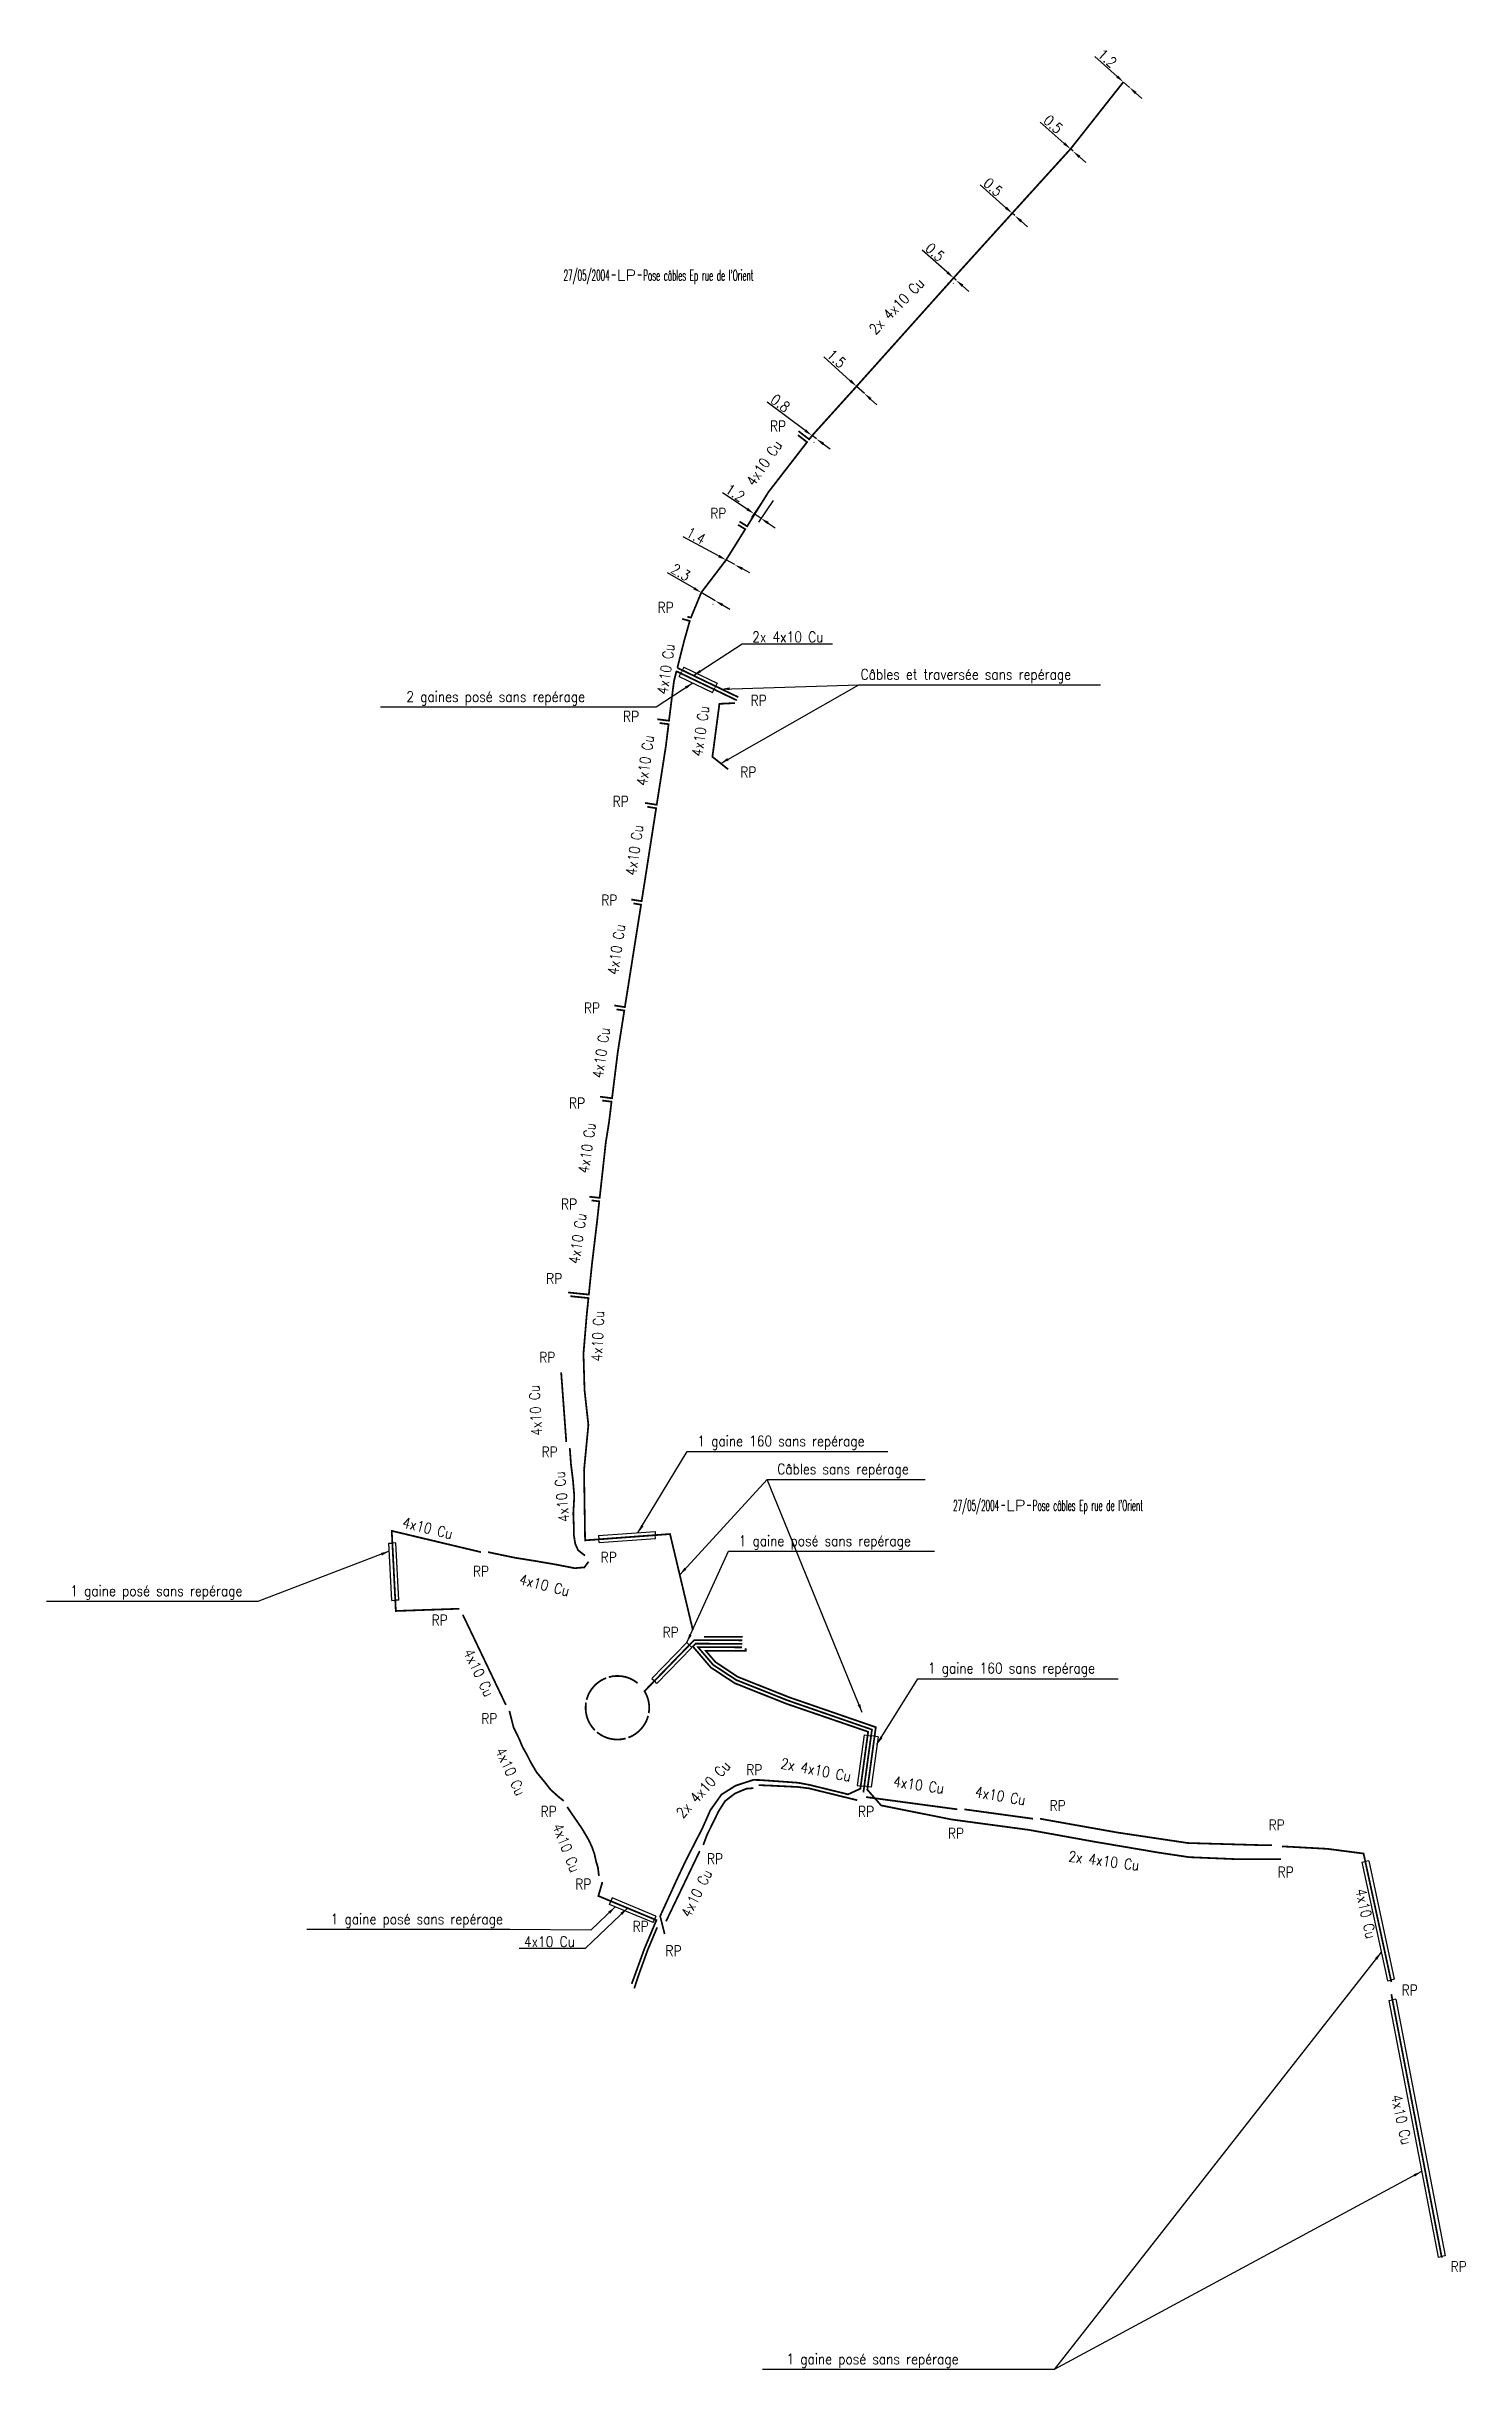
# Model space of a CAD drawing. Header units: millimetres. Extents: x 82000 to 82455, y 143266 to 143912.
# Drawn here: x 82252.8 to 82455, y 143580.7 to 143911.9 of the extents above; entities that cross this region are included whole.
import ezdxf
from ezdxf.enums import TextEntityAlignment as Align

# ---------------------------------------------------------------- set-up
doc = ezdxf.new("R2010")
doc.units = ezdxf.units.MM
doc.header["$PDMODE"] = 34
doc.linetypes.add('E_ST_CU', pattern=[2000, 1000, 1000])
doc.layers.get('0').update_dxf_attribs({"linetype": 'CONTINUOUS'})
doc.layers.get('DEFPOINTS').update_dxf_attribs({"linetype": 'CONTINUOUS'})
doc.layers.add('E_100', color=3, linetype='CONTINUOUS')
doc.layers.add('E_400', color=7, linetype='CONTINUOUS')
doc.styles.get("Standard").update_dxf_attribs({"font": 'romans.shx', "width": 0.85})
doc.dimstyles.get("Standard").update_dxf_attribs({"dimtxt": 1.5, "dimasz": 1.2, "dimexe": 0.625, "dimexo": 0.625, "dimgap": 0.25, "dimtad": 1, "dimdec": 1, "dimzin": 0, "dimdsep": 46, "dimtxsty": 'Standard', "dimcen": -0.5, "dimadec": 0, "dimazin": 0, "dimtfac": 1, "dimtdec": 1, "dimtmove": 0, "dimatfit": 3, "dimfxl": 1, "dimtolj": 1, "dimtzin": 0, "dimarcsym": 0})

msp = doc.modelspace()

# ---------------------------------------------------------------- texts
at = {"layer": 'E_100', "linetype": 'E_ST_CU', "width": 0.85}
for s, rotation, p in [('2x 4x10 Cu', 45.6408, (82373.94, 143874.86)), ('4x10 Cu', 55.6992, (82355.05, 143852.48)), ('4x10 Cu', 81.7635, (82341.05, 143823.11)), ('4x10 Cu', 81.7635, (82345.99, 143814.27)), ('4x10 Cu', 81.7635, (82338.1, 143810.08)), ('4x10 Cu', 81.7635, (82336.57, 143797.28)), ('4x10 Cu', 81.7635, (82334, 143783.12)), ('4x10 Cu', 81.7635, (82331.82, 143768.38)), ('4x10 Cu', 81.7635, (82329.8, 143754.83)), ('4x10 Cu', 81.7635, (82328.47, 143741.91)), ('4x10 Cu', 87.5223, (82331.34, 143728.01)), ('4x10 Cu', 93.1531, (82322.45, 143717.42)), ('4x10 Cu', 95.5154, (82326.2, 143705.11)), ('4x10 Cu', 346.2323, (82307.09, 143700.63)), ('4x10 Cu', 345.9773, (82323.74, 143692.5)), ('4x10 Cu', 295.5379, (82314.39, 143680.01)), ('4x10 Cu', 294.7698, (82318.89, 143665.94)), ('2x 4x10 Cu', 47.0864, (82346.37, 143663.41)), ('2x 4x10 Cu', 348.9648, (82362.43, 143666.17)), ('4x10 Cu', 351.8227, (82377.09, 143664.02)), ('4x10 Cu', 350.3654, (82388.73, 143662.45)), ('4x10 Cu', 291.3073, (82326.87, 143655.06)), ('2x 4x10 Cu', 352.3463, (82403.49, 143653.2)), ('4x10 Cu', 63.6711, (82345.43, 143648.57)), ('4x10 Cu', 282.1964, (82440.84, 143645.68)), ('4x10 Cu', 282.1964, (82445.92, 143616.31))]:
    msp.add_text(s, height=1.5, rotation=rotation, dxfattribs=at).set_placement(p, align=Align.MIDDLE)
at = {"layer": 'E_100', "linetype": 'E_ST_CU', "char_height": 1.5}
for s, insert, attachment_point in [('\\A1;RP', (82358.19, 143857.73), 6), ('\\A1;RP', (82349.68, 143845.3), 6), ('\\A1;RP', (82342.15, 143831.88), 6), ('2x 4x10 Cu', (82353.35, 143827.69), 4), ('Câbles et traversée sans repérage', (82368.81, 143822.11), 4), ('\\A1;RP', (82353.14, 143818.62), 4), ('\\A1;RP', (82337.24, 143816.34), 6), ('\\A1;RP', (82351.66, 143808.4), 4), ('\\A1;RP', (82335.76, 143804.23), 6), ('\\A1;RP', (82334.13, 143790.16), 6), ('\\A1;RP', (82331.67, 143774.78), 6), ('\\A1;RP', (82329.54, 143761.22), 6), ('\\A1;RP', (82328.4, 143746.82), 6), ('\\A1;RP', (82326.27, 143736.19), 6), ('\\A1;RP', (82325.29, 143724.98), 6), ('\\A1;RP', (82325.61, 143711.48), 6), ('\\A1;RP', (82315.85, 143694.47), 6), ('\\A1;RP', (82334.06, 143696.47), 6), ('\\A1;RP', (82309.93, 143687.52), 6), ('\\A1;RP', (82342.88, 143685.78), 6), ('\\A1;RP', (82317.03, 143673.47), 6), ('\\A1;RP', (82354.8, 143666.17), 6), ('\\A1;RP', (82325.47, 143660.22), 6), ('\\A1;RP', (82370.74, 143660.22), 6), ('\\A1;RP', (82398.03, 143661.06), 6), ('\\A1;RP', (82429.26, 143658.3), 6), ('\\A1;RP', (82383.56, 143657.11), 6), ('\\A1;RP', (82349.18, 143653.48), 6), ('\\A1;RP', (82430.55, 143651.58), 6), ('\\A1;RP', (82330.43, 143649.87), 6), ('\\A1;4x10 Cu', (82328.08, 143641.68), 6), ('\\A1;RP', (82338.6, 143643.85), 6), ('\\A1;RP', (82343.28, 143640.37), 6), ('\\A1;RP', (82448.23, 143634.75), 6), ('\\A1;RP', (82455.2, 143595.35), 6)]:
    msp.add_mtext(s, dxfattribs=dict(at, insert=insert, attachment_point=attachment_point))
at = {"layer": 'E_100', "insert": (82356.92, 143708.81), "char_height": 1.5, "attachment_point": 4}
msp.add_mtext('\\A1;Câbles sans repérage', dxfattribs=at)
at = {"layer": 'E_400', "linetype": 'Continuous', "char_height": 1.5}
for s, insert, attachment_point in [('\\P2 gaines posé sans repérage', (82329.52, 143817.93), 9), ('1 gaine posé sans repérage', (82351.43, 143697.58), 7), ('1 gaine posé sans repérage', (82280.68, 143690.44), 9), ('1 gaine posé sans repérage', (82317.81, 143643.66), 9), ('1 gaine posé sans repérage', (82382.77, 143580.92), 9)]:
    msp.add_mtext(s, dxfattribs=dict(at, insert=insert, attachment_point=attachment_point))
at = {"layer": 'E_400', "linetype": 'E_ST_CU', "char_height": 1.5, "attachment_point": 4}
for insert in [(82345.54, 143712.81), (82378.39, 143680.41)]:
    msp.add_mtext('\\A1;1 gaine 160 sans repérage', dxfattribs=dict(at, insert=insert))

# ---------------------------------------------------------------- blocks, each defined once
blk = doc.blocks.new('*D18')
at = {"color": 0, "linetype": 'ByBlock', "transparency": 16777216}
for p, q in [((82360.92, 143857.11), (82355.49, 143861.16)), ((82361.55, 143855.94), (82361.51, 143855.89)), ((82362.53, 143855.92), (82361.89, 143856.39)), ((82362.19, 143855.46), (82362.15, 143855.41)), ((82363.49, 143855.2), (82364.45, 143854.48))]:
    blk.add_line(p, q, dxfattribs=at)
for points in [[(82361.04, 143857.27), (82360.8, 143856.95), (82361.89, 143856.39)], [(82363.61, 143855.36), (82363.37, 143855.04), (82362.53, 143855.92)]]:
    blk.add_solid(points, dxfattribs=at)
at = {"layer": 'DEFPOINTS', "color": 0, "linetype": 'ByBlock', "transparency": 16777216}
for p in [(82361.92, 143856.44), (82362.53, 143855.92), (82362.56, 143855.96)]:
    blk.add_point(p, dxfattribs=at)
at = {"color": 0, "linetype": 'ByBlock', "transparency": 16777216, "insert": (82357.36, 143861.01), "char_height": 1.5, "attachment_point": 5, "rotation": 323.3265}
blk.add_mtext('\\A1;0.8', dxfattribs=at)
blk = doc.blocks.new('*D19')
at = {"color": 0, "linetype": 'ByBlock', "transparency": 16777216}
for p, q in [((82352.62, 143845.92), (82349.13, 143848.24)), ((82355.32, 143847.81), (82353.27, 143844.73)), ((82354.62, 143844.59), (82353.62, 143845.25)), ((82356.32, 143847.14), (82354.27, 143844.07)), ((82355.62, 143843.92), (82356.61, 143843.26))]:
    blk.add_line(p, q, dxfattribs=at)
for points in [[(82352.73, 143846.09), (82352.51, 143845.75), (82353.62, 143845.25)], [(82355.73, 143844.09), (82355.5, 143843.76), (82354.62, 143844.59)]]:
    blk.add_solid(points, dxfattribs=at)
at = {"layer": 'DEFPOINTS', "color": 0, "linetype": 'ByBlock', "transparency": 16777216}
for p in [(82355.66, 143848.33), (82356.66, 143847.66), (82354.62, 143844.59)]:
    blk.add_point(p, dxfattribs=at)
at = {"color": 0, "linetype": 'ByBlock', "transparency": 16777216, "insert": (82350.93, 143848.24), "char_height": 1.5, "attachment_point": 5, "rotation": 326.3533}
blk.add_mtext('\\A1;1.2', dxfattribs=at)
blk = doc.blocks.new('*D20')
at = {"color": 0, "linetype": 'ByBlock', "transparency": 16777216}
for p, q in [((82348.57, 143839.23), (82343.52, 143841.96)), ((82350.86, 143837.99), (82349.63, 143838.66)), ((82349.92, 143839.2), (82349.93, 143839.21)), ((82351.15, 143838.53), (82351.16, 143838.54)), ((82351.91, 143837.42), (82352.97, 143836.85))]:
    blk.add_line(p, q, dxfattribs=at)
for points in [[(82348.67, 143839.4), (82348.48, 143839.05), (82349.63, 143838.66)], [(82352.01, 143837.59), (82351.82, 143837.24), (82350.86, 143837.99)]]:
    blk.add_solid(points, dxfattribs=at)
at = {"layer": 'DEFPOINTS', "color": 0, "linetype": 'ByBlock', "transparency": 16777216}
for p in [(82349.62, 143838.65), (82350.85, 143837.98), (82350.86, 143837.99)]:
    blk.add_point(p, dxfattribs=at)
at = {"color": 0, "linetype": 'ByBlock', "transparency": 16777216, "insert": (82345.34, 143842.12), "char_height": 1.5, "attachment_point": 5, "rotation": 331.574}
blk.add_mtext('\\A1;1.4', dxfattribs=at)
blk = doc.blocks.new('*D21')
at = {"color": 0, "linetype": 'ByBlock', "transparency": 16777216}
for p, q in [((82345.06, 143834.62), (82341.29, 143836.84)), ((82345.78, 143833.49), (82345.78, 143833.48)), ((82348.08, 143832.85), (82346.09, 143834.01)), ((82347.77, 143832.32), (82347.76, 143832.31)), ((82349.11, 143832.24), (82350.14, 143831.63))]:
    blk.add_line(p, q, dxfattribs=at)
for points in [[(82345.16, 143834.79), (82344.96, 143834.45), (82346.09, 143834.01)], [(82349.21, 143832.41), (82349.01, 143832.07), (82348.08, 143832.85)]]:
    blk.add_solid(points, dxfattribs=at)
at = {"layer": 'DEFPOINTS', "color": 0, "linetype": 'ByBlock', "transparency": 16777216}
for p in [(82346.1, 143834.03), (82348.08, 143832.86), (82348.08, 143832.85)]:
    blk.add_point(p, dxfattribs=at)
at = {"color": 0, "linetype": 'ByBlock', "transparency": 16777216, "insert": (82343.16, 143836.9), "char_height": 1.5, "attachment_point": 5, "rotation": 329.5612}
blk.add_mtext('\\A1;2.3', dxfattribs=at)
blk = doc.blocks.new('*D22')
at = {"color": 0, "linetype": 'ByBlock', "transparency": 16777216}
for p, q in [((82367.34, 143864.22), (82363.58, 143867.63)), ((82369.34, 143862.4), (82368.23, 143863.41)), ((82368.63, 143863.86), (82368.65, 143863.88)), ((82369.74, 143862.85), (82369.76, 143862.87)), ((82370.23, 143861.6), (82371.12, 143860.79))]:
    blk.add_line(p, q, dxfattribs=at)
for points in [[(82367.48, 143864.37), (82367.21, 143864.07), (82368.23, 143863.41)], [(82370.37, 143861.75), (82370.1, 143861.45), (82369.34, 143862.4)]]:
    blk.add_solid(points, dxfattribs=at)
at = {"layer": 'DEFPOINTS', "color": 0, "linetype": 'ByBlock', "transparency": 16777216}
for p in [(82368.21, 143863.39), (82369.32, 143862.38), (82369.34, 143862.4)]:
    blk.add_point(p, dxfattribs=at)
at = {"color": 0, "linetype": 'ByBlock', "transparency": 16777216, "insert": (82365.36, 143867.37), "char_height": 1.5, "attachment_point": 5, "rotation": 317.7951}
blk.add_mtext('\\A1;1.5', dxfattribs=at)
blk = doc.blocks.new('*D23')
at = {"color": 0, "linetype": 'ByBlock', "transparency": 16777216}
for p, q in [((82381.16, 143879.67), (82377.56, 143882.85)), ((82381.67, 143878.44), (82381.64, 143878.4)), ((82382.05, 143878.1), (82382.02, 143878.07)), ((82382.43, 143878.54), (82382.06, 143878.87)), ((82383.33, 143877.75), (82384.23, 143876.95))]:
    blk.add_line(p, q, dxfattribs=at)
for points in [[(82381.29, 143879.82), (82381.03, 143879.52), (82382.06, 143878.87)], [(82383.46, 143877.9), (82383.2, 143877.6), (82382.43, 143878.54)]]:
    blk.add_solid(points, dxfattribs=at)
at = {"layer": 'DEFPOINTS', "color": 0, "linetype": 'ByBlock', "transparency": 16777216}
for p in [(82382.09, 143878.9), (82382.43, 143878.54), (82382.46, 143878.57)]:
    blk.add_point(p, dxfattribs=at)
at = {"color": 0, "linetype": 'ByBlock', "transparency": 16777216, "insert": (82379.41, 143882.55), "char_height": 1.5, "attachment_point": 5, "rotation": 318.5182}
blk.add_mtext('\\A1;0.5', dxfattribs=at)
blk = doc.blocks.new('*D24')
at = {"color": 0, "linetype": 'ByBlock', "transparency": 16777216}
for p, q in [((82389.51, 143888.88), (82385.84, 143892.13)), ((82390, 143887.62), (82390, 143887.62)), ((82390.38, 143887.29), (82390.37, 143887.29)), ((82390.79, 143887.75), (82390.41, 143888.08)), ((82391.69, 143886.96), (82392.59, 143886.16))]:
    blk.add_line(p, q, dxfattribs=at)
for points in [[(82389.65, 143889.03), (82389.38, 143888.73), (82390.41, 143888.08)], [(82391.82, 143887.11), (82391.55, 143886.81), (82390.79, 143887.75)]]:
    blk.add_solid(points, dxfattribs=at)
at = {"layer": 'DEFPOINTS', "color": 0, "linetype": 'ByBlock', "transparency": 16777216}
for p in [(82390.41, 143888.09), (82390.79, 143887.76), (82390.79, 143887.75)]:
    blk.add_point(p, dxfattribs=at)
at = {"color": 0, "linetype": 'ByBlock', "transparency": 16777216, "insert": (82387.69, 143891.82), "char_height": 1.5, "attachment_point": 5, "rotation": 318.5182}
blk.add_mtext('\\A1;0.5', dxfattribs=at)
blk = doc.blocks.new('*D25')
at = {"color": 0, "linetype": 'ByBlock', "transparency": 16777216}
for p, q in [((82397.83, 143898.05), (82394.39, 143901.08)), ((82399.1, 143896.92), (82398.73, 143897.25)), ((82398.33, 143896.8), (82398.31, 143896.78)), ((82398.7, 143896.47), (82398.69, 143896.45)), ((82400, 143896.13), (82400.9, 143895.33))]:
    blk.add_line(p, q, dxfattribs=at)
for points in [[(82397.96, 143898.2), (82397.7, 143897.9), (82398.73, 143897.25)], [(82400.13, 143896.28), (82399.87, 143895.98), (82399.1, 143896.92)]]:
    blk.add_solid(points, dxfattribs=at)
at = {"layer": 'DEFPOINTS', "color": 0, "linetype": 'ByBlock', "transparency": 16777216}
for p in [(82398.74, 143897.27), (82399.1, 143896.92), (82399.12, 143896.94)]:
    blk.add_point(p, dxfattribs=at)
at = {"color": 0, "linetype": 'ByBlock', "transparency": 16777216, "insert": (82396.25, 143900.78), "char_height": 1.5, "attachment_point": 5, "rotation": 318.5182}
blk.add_mtext('\\A1;0.5', dxfattribs=at)
blk = doc.blocks.new('*D26')
at = {"color": 0, "linetype": 'ByBlock', "transparency": 16777216}
for p, q in [((82405.36, 143907.6), (82402.18, 143910.44)), ((82407.12, 143906.04), (82406.26, 143906.8)), ((82408.01, 143905.24), (82408.91, 143904.44))]:
    blk.add_line(p, q, dxfattribs=at)
for points in [[(82405.5, 143907.75), (82405.23, 143907.45), (82406.26, 143906.8)], [(82408.15, 143905.39), (82407.88, 143905.09), (82407.12, 143906.04)]]:
    blk.add_solid(points, dxfattribs=at)
at = {"layer": 'DEFPOINTS', "color": 0, "linetype": 'ByBlock', "transparency": 16777216}
for p in [(82406.26, 143906.8), (82406.26, 143906.8), (82407.12, 143906.04)]:
    blk.add_point(p, dxfattribs=at)
at = {"color": 0, "linetype": 'ByBlock', "transparency": 16777216, "insert": (82403.96, 143910.19), "char_height": 1.5, "attachment_point": 5, "rotation": 318.2872}
blk.add_mtext('\\A1;1.2', dxfattribs=at)
blk = doc.blocks.new('GIS_MODF')
at = {"color": 0, "linetype": 'Continuous', "flags": 128}
for points in [[(-2.18, -0.01), (-1.68, -0.01)], [(1.52, -0.01), (2.02, -0.01)]]:
    blk.add_lwpolyline(points, dxfattribs=at)
at = {"color": 0, "linetype": 'Continuous', "width": 0.5}
blk.add_attdef('DATE', text='', height=1.5, dxfattribs=at).set_placement((-2.5, -0.8), align=Align.RIGHT)
at = {"color": 0, "linetype": 'Continuous', "width": 1.771291}
blk.add_attdef('USER', text='', height=1.5, dxfattribs=at).set_placement((-1.51, -0.8), (1.28, -0.8), align=Align.FIT)
at = {"color": 0, "linetype": 'Continuous', "width": 0.5}
blk.add_attdef('DESC', (2.29, -0.8), '', height=1.5, dxfattribs=at)

# ---------------------------------------------------------------- dimensions: what is measured, and where the dimension line sits
at = {"layer": 'E_100', "linetype": 'Continuous'}
for base, p1, p2, angle, picture, middle in [((82406.26, 143906.8), (82407.12, 143906.04), (82406.26, 143906.8), 138.2872, '*D26', (82403.3, 143909.44)), ((82399.1, 143896.92), (82398.74, 143897.27), (82399.12, 143896.94), 318.5182, '*D25', (82395.58, 143900.03)), ((82390.79, 143887.75), (82390.41, 143888.09), (82390.79, 143887.76), 318.5182, '*D24', (82387.03, 143891.08)), ((82382.43, 143878.54), (82382.09, 143878.9), (82382.46, 143878.57), 318.5182, '*D23', (82378.75, 143881.8)), ((82369.34, 143862.4), (82368.21, 143863.39), (82369.32, 143862.38), 317.7951, '*D22', (82364.69, 143866.63)), ((82362.53, 143855.92), (82361.92, 143856.44), (82362.56, 143855.96), 323.3265, '*D18', (82356.76, 143860.21)), ((82354.62, 143844.59), (82355.66, 143848.33), (82356.66, 143847.66), 326.3533, '*D19', (82350.38, 143847.41)), ((82350.86, 143837.99), (82349.62, 143838.65), (82350.85, 143837.98), 331.574, '*D20', (82344.86, 143841.24)), ((82348.08, 143832.85), (82346.1, 143834.03), (82348.08, 143832.86), 329.5612, '*D21', (82342.66, 143836.03))]:
    dim = msp.add_linear_dim(base=base, p1=p1, p2=p2, angle=angle, dimstyle='Standard', dxfattribs=at)
    dim.commit()
    dim.dimension.update_dxf_attribs({"geometry": picture, "text_midpoint": middle, "dimtype": 161})

# ---------------------------------------------------------------- linework, layer by layer
at = {"layer": 'E_100', "linetype": 'E_ST_CU', "const_width": 0.25, "flags": 128}
for points in [[(82406.26, 143906.8), (82398.74, 143897.27), (82390.41, 143888.09), (82382.09, 143878.9), (82368.21, 143863.39), (82361.89, 143856.39), (82361.47, 143855.86), (82359.95, 143857.03)], [(82359.87, 143856.46), (82361.17, 143855.46), (82355.66, 143848.33), (82352.63, 143843.46), (82351.54, 143844.14)], [(82351.33, 143843.68), (82352.36, 143843.04), (82349.62, 143838.65), (82346.1, 143834.03), (82344.61, 143830.43), (82344.11, 143830.57)], [(82343.37, 143830.26), (82344.45, 143829.96), (82343.68, 143827.23), (82342.68, 143823.28)], [(82342.55, 143822.79), (82342.2, 143821.4), (82341.49, 143815.74), (82339.83, 143815.95)], [(82351.16, 143818.65), (82342.51, 143822.81)], [(82351.37, 143819.1), (82342.68, 143823.28)], [(82349.93, 143808.81), (82347.68, 143810.6), (82348.68, 143818.15), (82350.91, 143818.26)], [(82340.15, 143815.41), (82341.43, 143815.25), (82341.04, 143812.09), (82339.74, 143803.76), (82338.07, 143804.02)], [(82338.39, 143803.47), (82339.66, 143803.27), (82337.93, 143792.17), (82337.59, 143790.02), (82336.11, 143790.25)], [(82336.43, 143789.69), (82337.51, 143789.52), (82335.2, 143774.91), (82333.69, 143775.15)], [(82334.01, 143774.59), (82335.12, 143774.42), (82334.2, 143768.57), (82333.37, 143761.92), (82331.65, 143762.14)], [(82331.97, 143761.59), (82333.3, 143761.43), (82332.95, 143758.56), (82332.48, 143755.61), (82331.61, 143747.72), (82330.14, 143747.88)], [(82330.45, 143747.35), (82331.55, 143747.22), (82331.24, 143744.36), (82330.54, 143738.54), (82330.06, 143733.93), (82327.11, 143734.23)], [(82327.42, 143733.7), (82330.01, 143733.43), (82329.76, 143731.01), (82329.3, 143725.51), (82329.45, 143720.31), (82330, 143715.35), (82329.38, 143708.9), (82329.53, 143698.89), (82341.64, 143699.79), (82344.89, 143686.1)]]:
    msp.add_lwpolyline(points, dxfattribs=at)
at = {"layer": 'E_100', "linetype": 'Continuous', "flags": 128}
for points, const_width in [([(82326.12, 143722.83), (82326.85, 143712.92)], 0.25), ([(82327.35, 143712.06), (82327.52, 143709.72), (82327.79, 143707.56), (82327.99, 143705.21), (82327.85, 143702.72), (82327.92, 143700.91), (82327.92, 143699.7), (82328.12, 143698.42), (82328.53, 143697.48), (82329.52, 143696.71)], 0.25), ([(82314.69, 143697.21), (82301.97, 143700.24), (82302.55, 143688.82), (82311.6, 143689.14)], 0.25), ([(82330.02, 143695.85), (82329.43, 143695.04), (82328.05, 143694.92), (82325.33, 143695.45), (82322.46, 143695.94), (82319.43, 143696.43), (82315.69, 143697.21)], 0.25), ([(82312.1, 143688.28), (82318.24, 143675.43)], 0.25), ([(82346.49, 143685.15), (82351.97, 143685.14)], 0.25), ([(82318.74, 143674.57), (82319.34, 143672.2), (82320.12, 143670.62), (82320.59, 143669.48), (82321.27, 143668.27), (82321.74, 143667.33), (82322.62, 143665.82), (82323.82, 143664.37), (82324.59, 143663.37), (82325.85, 143662.24), (82326.48, 143661.75)], 0.25), ([(82326.98, 143660.89), (82327.76, 143659.73), (82329.07, 143657.83), (82330.03, 143656.21), (82330.5, 143655.2), (82330.86, 143654.18), (82331.1, 143653.11), (82331.36, 143652.25), (82331.5, 143651.05)], 0.25), ([(82332, 143650.18), (82331.42, 143648.19), (82339.7, 143644.74), (82338.99, 143643.05), (82338, 143640.7), (82336.71, 143637.13), (82336.17, 143635.66)], 0.253)]:
    msp.add_lwpolyline(points, dxfattribs=dict(at, const_width=const_width))
at = {"layer": 'E_100', "flags": 128}
for points in [[(82351.95, 143684.64, 0.25, 0.25, 0), (82345.07, 143684.66, 0.25, 0.25, 0), (82338, 143677.39, 0.25, 0.25, 0), (82338.02, 143677.36, 0.25, 0.25, 0), (82338.23, 143676.97, 0.25, 0.25, 0), (82338.4, 143676.56, 0.25, 0.25, 0), (82338.53, 143676.14, 0.25, 0.25, 0), (82338.62, 143675.7, 0.25, 0.25, 0), (82338.67, 143675.26, 0.25, 0.25, 0), (82338.67, 143674.81, 0.25, 0.25, 0), (82338.62, 143674.37, 0.25, 0.25, 0), (82338.6, 143674.26, 0, 0, 0)], [(82351.94, 143684.14, 0.25, 0.25, 0), (82345.28, 143684.16, 0.25, 0.25, 0), (82344.89, 143683.76, 0.25, 0.25, 0), (82347.45, 143680.77, 0.25, 0.25, 0), (82350.85, 143678.53, 0.25, 0.25, 0), (82358.24, 143675.59, 0.25, 0.25, 0), (82369.88, 143671.6, 0.25, 0.25, 0), (82368.77, 143663.48, 0.25, 0.25, 0), (82367.01, 143662.68, 0.25, 0.25, 0), (82361.55, 143664.02, 0.25, 0.25, 0), (82359.9, 143664.33, 0.25, 0.25, 0), (82356, 143664.61, 0.25, 0.25, 0), (82354.38, 143664.72, 0.25, 0.25, 0), (82353.52, 143664.74, 0.25, 0.25, 0), (82350.97, 143663.91, 0.25, 0.25, 0), (82348.97, 143662.65, 0.25, 0.25, 0), (82347.39, 143660.42, 0.25, 0.25, 0), (82346.24, 143657.82, 0.25, 0.25, 0), (82343.92, 143653.3, 0.25, 0.25, 0), (82342.66, 143650.63, 0.25, 0.25, 0), (82340.23, 143645.32, 0.25, 0.25, 0), (82340.87, 143642.76, 0, 0, 0)], [(82351.92, 143683.64, 0.25, 0.25, 0), (82345.63, 143683.66, 0.25, 0.25, 0), (82347.78, 143681.15, 0.25, 0.25, 0), (82351.08, 143678.98, 0.25, 0.25, 0), (82358.43, 143676.06, 0.25, 0.25, 0), (82370.42, 143671.91, 0.25, 0.25, 0), (82369.2, 143662.95, 0, 0, 0)], [(82352.42, 143683.49, 0.25, 0.25, 0), (82352.42, 143683.14, 0.25, 0.25, 0), (82346.72, 143683.15, 0.25, 0.25, 0), (82348.12, 143681.53, 0.25, 0.25, 0), (82351.31, 143679.42, 0.25, 0.25, 0), (82358.61, 143676.52, 0.25, 0.25, 0), (82370.97, 143672.25, 0.25, 0.25, 0), (82369.76, 143663.34, 0.25, 0.25, 0), (82371.73, 143661.1, 0.25, 0.25, 0), (82381.8, 143659.09, 0.25, 0.25, 0), (82392.8, 143657.61, 0.25, 0.25, 0), (82402.05, 143655.94, 0.25, 0.25, 0), (82411.3, 143654.37, 0.25, 0.25, 0), (82415.65, 143653.72, 0.25, 0.25, 0), (82422.13, 143653.45, 0.25, 0.25, 0), (82428.71, 143653.42, 0, 0, 0)]]:
    msp.add_lwpolyline(points, format="xyseb", dxfattribs=at)
at = {"layer": 'E_100', "const_width": 0.25, "flags": 128}
for points in [[(82329.75, 143676.16), (82329.75, 143676.16), (82329.86, 143676.54), (82330.03, 143676.96), (82330.24, 143677.35), (82330.49, 143677.72), (82330.77, 143678.06), (82331.08, 143678.38), (82331.43, 143678.66), (82331.8, 143678.91), (82332.19, 143679.12), (82332.53, 143679.26)], [(82332.91, 143679.39), (82333.03, 143679.42), (82333.46, 143679.51), (82333.91, 143679.55), (82334.35, 143679.55), (82334.79, 143679.51), (82335.23, 143679.43), (82335.66, 143679.3), (82336.07, 143679.13), (82336.46, 143678.92), (82336.83, 143678.67), (82337.02, 143678.52)], [(82330.94, 143671.81), (82330.78, 143671.97), (82330.5, 143672.32), (82330.25, 143672.69), (82330.04, 143673.08), (82329.87, 143673.49), (82329.74, 143673.91), (82329.65, 143674.35), (82329.61, 143674.79), (82329.61, 143675.24), (82329.65, 143675.68), (82329.67, 143675.77)], [(82338.52, 143673.87), (82338.41, 143673.51), (82338.24, 143673.09), (82338.03, 143672.7), (82337.78, 143672.33), (82337.5, 143671.99), (82337.19, 143671.67), (82336.84, 143671.39), (82336.48, 143671.14), (82336.08, 143670.93), (82335.7, 143670.77)], [(82335.32, 143670.65), (82335.25, 143670.63), (82334.81, 143670.54), (82334.37, 143670.5), (82333.92, 143670.5), (82333.48, 143670.54), (82333.04, 143670.62), (82332.62, 143670.75), (82332.21, 143670.92), (82331.81, 143671.13), (82331.44, 143671.38), (82331.23, 143671.55)], [(82353.53, 143663.56), (82352.5, 143663.48), (82350.9, 143662.8), (82349.49, 143661.73), (82348.53, 143660.21), (82347.68, 143658.46), (82346.91, 143656.9), (82346.37, 143655.46)], [(82368.32, 143661.84), (82361.46, 143663.53), (82359.85, 143663.73), (82355.84, 143663.93), (82354.29, 143663.99)], [(82369.58, 143662.29), (82382.6, 143660.54)], [(82383.6, 143660.54), (82393.38, 143659.2)], [(82394.38, 143659.2), (82405.39, 143657.24), (82415.44, 143655.74), (82425.78, 143655.44), (82427.47, 143655.42)], [(82444.46, 143635.92), (82440.5, 143654.24), (82435.33, 143654.91), (82429.85, 143655.21), (82428.87, 143655.25)], [(82341.07, 143644.58), (82345.87, 143654.59)], [(82339.81, 143643.72), (82339.45, 143642.86), (82338.46, 143640.51), (82337.18, 143636.96), (82336.54, 143635.02)], [(82451.65, 143596.62), (82444.46, 143634.19)]]:
    msp.add_lwpolyline(points, dxfattribs=at)
at = {"layer": 'E_400', "color": 7, "linetype": 'CONTINUOUS'}
for p, q in [((82342.95, 143822.04), (82343.27, 143822.72)), ((82342.95, 143822.04), (82347.69, 143819.76)), ((82343.6, 143823.39), (82343.27, 143822.72)), ((82343.6, 143823.39), (82348.34, 143821.11)), ((82348.34, 143821.11), (82348.01, 143820.43)), ((82347.69, 143819.76), (82348.01, 143820.43)), ((82301.56, 143698.48), (82302.06, 143698.5)), ((82301.97, 143690.31), (82301.56, 143698.48)), ((82302.56, 143698.53), (82302.06, 143698.5)), ((82302.97, 143690.36), (82302.56, 143698.53)), ((82331.46, 143699.56), (82339.5, 143700.13)), ((82331.46, 143699.56), (82331.5, 143699.06)), ((82331.53, 143698.56), (82331.5, 143699.06)), ((82331.53, 143698.56), (82339.57, 143699.14)), ((82339.5, 143700.13), (82339.54, 143699.63)), ((82339.57, 143699.14), (82339.54, 143699.63)), ((82301.97, 143690.31), (82302.47, 143690.34)), ((82302.97, 143690.36), (82302.47, 143690.34)), ((82339.06, 143679.2), (82344.04, 143684.32)), ((82339.78, 143678.5), (82344.75, 143683.62)), ((82344.04, 143684.32), (82344.4, 143683.97)), ((82344.75, 143683.62), (82344.4, 143683.97)), ((82339.06, 143679.2), (82339.42, 143678.85)), ((82339.78, 143678.5), (82339.42, 143678.85)), ((82369.31, 143671.14), (82368.33, 143663.96)), ((82369.31, 143671.14), (82370.3, 143671.01)), ((82371.29, 143670.87), (82370.3, 143671.01)), ((82371.29, 143670.87), (82370.31, 143663.69)), ((82368.33, 143663.96), (82369.32, 143663.83)), ((82370.31, 143663.69), (82369.32, 143663.83)), ((82440.25, 143653), (82440.74, 143653.1)), ((82440.25, 143653), (82443.9, 143636.11)), ((82441.23, 143653.21), (82440.74, 143653.1)), ((82441.23, 143653.21), (82444.88, 143636.32)), ((82333, 143646.98), (82333.19, 143647.45)), ((82339.23, 143644.39), (82333, 143646.98)), ((82333.39, 143647.91), (82333.19, 143647.45)), ((82339.61, 143645.32), (82333.39, 143647.91)), ((82339.61, 143645.32), (82339.42, 143644.85)), ((82339.23, 143644.39), (82339.42, 143644.85)), ((82443.9, 143636.11), (82444.39, 143636.21)), ((82444.88, 143636.32), (82444.39, 143636.21)), ((82444.12, 143633.27), (82444.61, 143633.36)), ((82444.12, 143633.27), (82451.13, 143596.68)), ((82445.1, 143633.46), (82444.61, 143633.36)), ((82445.1, 143633.46), (82452.11, 143596.87)), ((82451.13, 143596.68), (82451.62, 143596.78)), ((82452.11, 143596.87), (82451.62, 143596.78))]:
    msp.add_line(p, q, dxfattribs=at)

# ---------------------------------------------------------------- block references
at = {"layer": 'E_100', "linetype": 'Continuous'}
ref = msp.add_blockref('GIS_MODF', (82335.53, 143879.3), dxfattribs=at)
ref.add_attrib('DATE', '27/05/2004', dxfattribs={"layer": '0', "color": 0, "linetype": 'Continuous', "height": 1.5, "width": 0.5}).set_placement((82333.03, 143878.5), align=Align.RIGHT)
ref.add_attrib('USER', 'LP', dxfattribs={"layer": '0', "color": 0, "linetype": 'Continuous', "height": 1.5, "width": 1.113383}).set_placement((82334.03, 143878.5), (82336.81, 143878.5), align=Align.FIT)
ref.add_attrib('DESC', "Pose câbles Ep rue de l'Orient", (82337.82, 143878.5), dxfattribs={"layer": '0', "color": 0, "linetype": 'Continuous', "height": 1.5, "width": 0.5})
ref = msp.add_blockref('GIS_MODF', (82391.05, 143703.92), dxfattribs=at)
ref.add_attrib('DATE', '27/05/2004', dxfattribs={"layer": '0', "color": 0, "linetype": 'Continuous', "height": 1.5, "width": 0.5}).set_placement((82388.55, 143703.12), align=Align.RIGHT)
ref.add_attrib('USER', 'LP', dxfattribs={"layer": '0', "color": 0, "linetype": 'Continuous', "height": 1.5, "width": 1.113383}).set_placement((82389.54, 143703.12), (82392.33, 143703.12), align=Align.FIT)
ref.add_attrib('DESC', "Pose câbles Ep rue de l'Orient", (82393.34, 143703.12), dxfattribs={"layer": '0', "color": 0, "linetype": 'Continuous', "height": 1.5, "width": 0.5})

msp.set_redraw_order([(e.dxf.handle, doc.entitydb.next_handle()) for e in msp.query("TEXT MTEXT ATTDEF DIMENSION ARC_DIMENSION")])  # texts and dimensions are drawn at this point

# ---------------------------------------------------------------- leaders
at = {"layer": 'E_100', "linetype": 'E_ST_CU', "annotation_type": 0, "has_hookline": 1}
for points, hookline_direction, text_width in [([(82344.97, 143822.18), (82351.9, 143826.69), (82353.1, 143826.69)], 0, 11.47), ([(82348.95, 143820.26), (82368.56, 143820.86)], 0, 34.18), ([(82335.56, 143646.46), (82329.53, 143640.68), (82328.33, 143640.68)], 1, 7.95)]:
    msp.add_leader(points, dimstyle='Standard', dxfattribs=dict(at, hookline_direction=hookline_direction, text_width=text_width))
at = {"layer": 'E_100', "linetype": 'E_ST_CU'}
msp.add_leader([(82348.86, 143809.66), (82368.56, 143820.86)], dimstyle='Standard', dxfattribs=at)
at = {"layer": 'E_100', "annotation_type": 0, "has_hookline": 1, "hookline_direction": 0, "text_width": 21.07}
msp.add_leader([(82343.02, 143693.98), (82355.47, 143707.56), (82356.67, 143707.56)], dimstyle='Standard', dxfattribs=at)
at = {"layer": 'E_100'}
msp.add_leader([(82369.02, 143674.37), (82355.47, 143707.56)], dimstyle='Standard', dxfattribs=at)
at = {"layer": 'E_400', "linetype": 'Continuous', "annotation_type": 0, "has_hookline": 1}
for points, override, hookline_direction, text_width in [([(82344.87, 143821.11), (82339.64, 143817.68), (82329.77, 143817.68)], {"dimgap": 0.25, "dimtad": 1}, 1, 29.14), ([(82301.62, 143697.34), (82282.88, 143690.19), (82281.68, 143690.19)], {"dimgap": 1, "dimtad": 1}, 1, 27.93), ([(82344.04, 143684.32), (82349.98, 143697.33), (82351.18, 143697.33)], {"dimgap": 0.25, "dimtad": 1}, 0, 27.93), ([(82333.83, 143646.64), (82330.34, 143643.3), (82318.81, 143643.41)], {"dimgap": 1, "dimtad": 1}, 1, 27.93), ([(82443.03, 143640.16), (82396.39, 143580.67), (82383.02, 143580.67)], {"dimgap": 0.25, "dimtad": 1}, 1, 27.93)]:
    msp.add_leader(points, dimstyle='Standard', override=override, dxfattribs=dict(at, hookline_direction=hookline_direction, text_width=text_width))
at = {"layer": 'E_400', "linetype": 'E_ST_CU', "annotation_type": 0, "has_hookline": 1, "hookline_direction": 0, "text_width": 27.14}
for points in [[(82337.07, 143699.96), (82344.09, 143711.56), (82345.29, 143711.56)], [(82371.14, 143669.8), (82376.94, 143679.16), (82378.14, 143679.16)]]:
    msp.add_leader(points, dimstyle='Standard', dxfattribs=at)
at = {"layer": 'E_400', "linetype": 'Continuous'}
msp.add_leader([(82448.78, 143608.92), (82396.39, 143580.67)], dimstyle='Standard', override={"dimgap": 0.25, "dimtad": 1}, dxfattribs=at)

doc.saveas('drawing.dxf')
